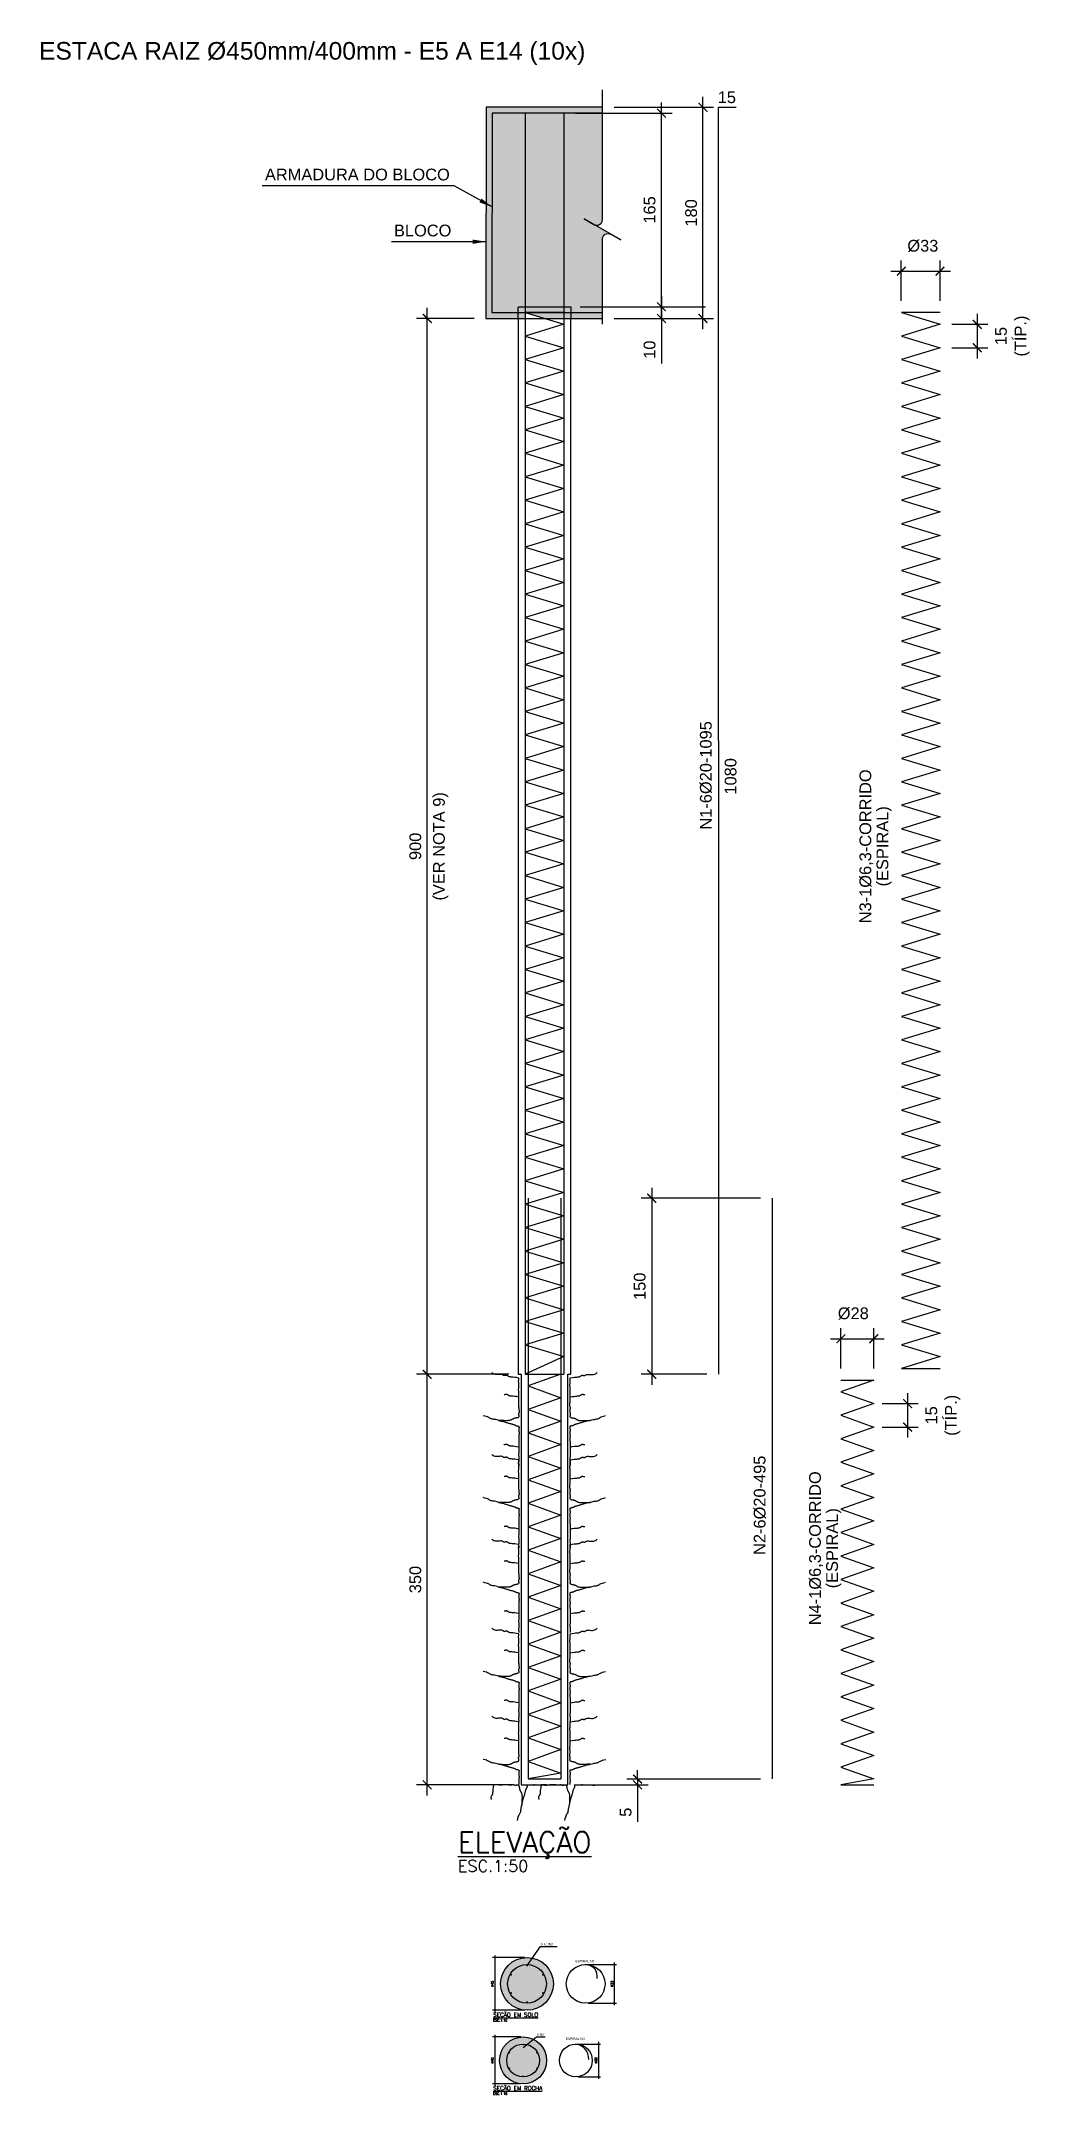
# Model space of a CAD drawing. Header units: millimetres. Extents: x 15323 to 23753, y 669 to 18176.
import ezdxf
from ezdxf.enums import TextEntityAlignment as Align

# ---------------------------------------------------------------- set-up
doc = ezdxf.new("R2010")
doc.units = ezdxf.units.MM
doc.linetypes.add('HIDDEN', pattern=[0.375, 0.25, -0.125])
for name, color, linetype in [('CIVIL-02', 2, 'Continuous'), ('CIVIL-02-PROJ', 2, 'HIDDEN'), ('CIVIL-1', 1, 'Continuous'), ('CIVIL-253', 253, 'Continuous'), ('CIVIL-254', 254, 'Continuous'), ('CIVIL-DIM', 1, 'Continuous'), ('CIVIL-FERRO-CORTE', 4, 'Continuous'), ('CIVIL-FERRO-VISTA', 5, 'Continuous'), ('CIVIL-TX2', 2, 'Continuous'), ('CIVIL-TX5', 5, 'Continuous'), ('ES_TEXTO', 2, 'Continuous'), ('FERRO_05', 5, 'Continuous'), ('FORMA_02', 2, 'Continuous')]:
    doc.layers.add(name, color=color, linetype=linetype)
doc.styles.add('140CL-1_10', font='romans.shx', dxfattribs={"height": 35})
doc.styles.add('140CL-1_50', font='romans.shx', dxfattribs={"height": 175})
doc.styles.add('80CL-1_10', font='romans.shx', dxfattribs={"height": 20})
doc.styles.add('80CL-1_25', font='romans.shx', dxfattribs={"height": 50})
doc.styles.add('80CL-1_50', font='romans.shx', dxfattribs={"height": 100})
doc.styles.add('ARIAL NORMAL', font='arial.ttf', dxfattribs={"height": 0.1})
doc.styles.add('ARIAL NORMAL 12.5', font='arial.ttf', dxfattribs={"height": 25})
doc.styles.add('ARIAL NORMAL 50', font='arial.ttf', dxfattribs={"height": 100})
doc.styles.add('ARIAL NORMAL 75', font='arial.ttf', dxfattribs={"height": 150})
doc.dimstyles.new('TICK-1_10', dxfattribs={"dimscale": 10, "dimtxt": 2, "dimasz": 1.5, "dimexe": 1.8, "dimexo": 2, "dimgap": 1, "dimtad": 1, "dimdec": 4, "dimlfac": 0.1, "dimtxsty": '80CL-1_10', "dimblk": 'ARCHTICK', "dimcen": -2, "dimdle": 1.8, "dimclrd": 1, "dimclre": 1, "dimclrt": 2, "dimadec": 4, "dimazin": 2, "dimtfac": 1, "dimtdec": 4, "dimtmove": 2, "dimatfit": 3, "dimfxl": 1, "dimlwd": -1, "dimarcsym": 0})
doc.dimstyles.new('TICK-1_25', dxfattribs={"dimscale": 25, "dimtxt": 50, "dimasz": 1.5, "dimexe": 1.8, "dimexo": 2, "dimgap": 1, "dimtad": 1, "dimdec": 1, "dimlfac": 0.1, "dimtxsty": '80CL-1_25', "dimblk": 'ARCHTICK', "dimcen": -2, "dimdle": 1.8, "dimclrd": 1, "dimclre": 1, "dimclrt": 2, "dimadec": 4, "dimazin": 2, "dimtfac": 1, "dimtdec": 1, "dimtmove": 2, "dimatfit": 3, "dimfxl": 1, "dimlwd": -1, "dimarcsym": 0})
doc.dimstyles.new('TICK-1_50', dxfattribs={"dimscale": 50, "dimtxt": 100, "dimasz": 1.5, "dimexe": 1.8, "dimexo": 2, "dimgap": 1, "dimtad": 1, "dimdec": 1, "dimlfac": 0.1, "dimtxsty": 'ARIAL NORMAL 50', "dimblk": 'ARCHTICK', "dimcen": -2, "dimdle": 1.8, "dimclrd": 1, "dimclre": 1, "dimclrt": 2, "dimadec": 1, "dimazin": 2, "dimtfac": 1, "dimtdec": 1, "dimtix": 1, "dimtmove": 2, "dimatfit": 3, "dimfxl": 1, "dimlwd": -1, "dimarcsym": 0})
doc.dimstyles.new('TICK-1_75', dxfattribs={"dimscale": 75, "dimtxt": 150, "dimasz": 1.5, "dimexe": 1.8, "dimexo": 2, "dimgap": 1, "dimtad": 1, "dimdec": 1, "dimlfac": 0.1, "dimtxsty": 'ARIAL NORMAL 75', "dimblk": 'ARCHTICK', "dimcen": -2, "dimdle": 1.8, "dimclrd": 1, "dimclre": 1, "dimclrt": 2, "dimadec": 1, "dimazin": 2, "dimtfac": 1, "dimtdec": 1, "dimtix": 1, "dimtmove": 2, "dimatfit": 3, "dimfxl": 1, "dimlwd": -1, "dimarcsym": 0})

msp = doc.modelspace()

# ---------------------------------------------------------------- texts
at = {"layer": 'CIVIL-TX2'}
for s, height, style, p in [('15', 100, 'ARIAL NORMAL 50', (21091.93304, 17647.73905)), ('ARMADURA DO BLOCO', 100, 'ARIAL NORMAL 50', (17231.91145, 16988.98686)), ('BLOCO', 100, 'ARIAL NORMAL 50', (18331.91145, 16511.61273)), ('ESC.1:50', 100, '80CL-1_50', (18876.7498, 2570.43943)), ('6 N1/N2', 20, 'ARIAL NORMAL 12.5', (19584.71551, 1944.19104)), ('ESPIRAL N3', 20, 'ARIAL NORMAL 12.5', (19878.37819, 1799.39154)), ('ESC.1:10', 20, '80CL-1_10', (19177.80926, 1294.68099)), ('6 N2', 20, 'ARIAL NORMAL 12.5', (19551.27458, 1175.38869)), ('ESPIRAL N4', 20, 'ARIAL NORMAL 12.5', (19796.02448, 1137.54454)), ('ESC.1:10', 20, '80CL-1_10', (19177.80926, 669.18099))]:
    msp.add_text(s, height=height, dxfattribs=dict(at, style=style)).set_placement(p)
at = {"layer": 'CIVIL-TX2', "style": 'ARIAL NORMAL 50'}
for s, p in [('N1-6%%C20-1095', (21040.17802, 11454.94466)), ('1080', (21250.97219, 11753.39139)), ('N2-6%%C20-495', (21498.88307, 5272.16231))]:
    msp.add_text(s, height=100, rotation=90, dxfattribs=at).set_placement(p)
for s, p in [('N3-1%%C6,3-CORRIDO', (22350.29891, 11312.37141)), ('N4-1%%C6,3-CORRIDO', (21921.05363, 5329.03808))]:
    msp.add_text(s, height=100, rotation=90, dxfattribs=at).set_placement(p, align=Align.MIDDLE_CENTER)
at = {"layer": 'CIVIL-TX2', "color": 2, "style": 'ARIAL NORMAL 50'}
for p in [(22495.62752, 11312.37141), (22066.38225, 5329.03808)]:
    msp.add_text('(ESPIRAL)', height=100, rotation=90, dxfattribs=at).set_placement(p, align=Align.MIDDLE_CENTER)
at = {"layer": 'CIVIL-TX5'}
for s, height, style, p in [('%%UELEVAÇÃO', 175, '140CL-1_50', (18876.7498, 2735.43943)), ('%%USEÇÃO EM SOLO', 35, '140CL-1_10', (19177.80926, 1334.68099)), ('%%USEÇÃO EM ROCHA', 35, '140CL-1_10', (19177.80926, 709.18099))]:
    msp.add_text(s, height=height, dxfattribs=dict(at, style=style)).set_placement(p)
at = {"layer": 'ES_TEXTO', "insert": (17634.77423, 18070.78225), "char_height": 100, "attachment_point": 5, "rotation": 0.001407779, "style": 'ARIAL NORMAL'}
msp.add_mtext('\\pxql;{\\H1.5x;ESTACA RAIZ %%C450mm/400mm - E5 A E14 (10x)}', dxfattribs=at)

# ---------------------------------------------------------------- blocks, each defined once
blk = doc.blocks.new('_ArchTick')
at = {"color": 0, "linetype": 'ByBlock', "const_width": 0.15}
blk.add_lwpolyline([(-0.5, -0.5), (0.5, 0.5)], dxfattribs=at)
blk = doc.blocks.new('*D28')
at = {"layer": 'CIVIL-DIM', "color": 1, "lineweight": -2, "transparency": 16777216}
for p, q in [((19446, 1841), (19173, 1841)), ((19446, 1391), (19173, 1391))]:
    blk.add_line(p, q, dxfattribs=at)
at = {"layer": 'CIVIL-DIM', "color": 1, "transparency": 16777216}
blk.add_line((19191, 1859), (19191, 1373), dxfattribs=at)
at = {"layer": 'Defpoints', "color": 0, "transparency": 16777216}
for p in [(19466, 1841), (19191, 1391), (19466, 1391)]:
    blk.add_point(p, dxfattribs=at)
at = {"layer": 'CIVIL-DIM', "color": 1, "transparency": 16777216, "xscale": 15, "yscale": 15, "zscale": 15}
for p, rotation in [((19191, 1841), 90), ((19191, 1391), 270)]:
    blk.add_blockref('_ArchTick', p, dxfattribs=dict(at, rotation=rotation))
at = {"layer": 'CIVIL-DIM', "color": 2, "transparency": 16777216, "insert": (19171, 1616), "char_height": 20, "attachment_point": 5, "rotation": 90, "style": '80CL-1_10'}
blk.add_mtext('%%C45', dxfattribs=at)
blk = doc.blocks.new('*D29')
at = {"layer": 'CIVIL-DIM', "color": 1, "lineweight": -2, "transparency": 16777216}
for p, q in [((19988, 1781), (20228, 1781)), ((19986, 1451), (20228, 1451))]:
    blk.add_line(p, q, dxfattribs=at)
at = {"layer": 'CIVIL-DIM', "color": 1, "transparency": 16777216}
blk.add_line((20210, 1799), (20210, 1433), dxfattribs=at)
at = {"layer": 'Defpoints', "color": 0, "transparency": 16777216}
for p in [(19968, 1781), (19966, 1451), (20210, 1451)]:
    blk.add_point(p, dxfattribs=at)
at = {"layer": 'CIVIL-DIM', "color": 1, "transparency": 16777216, "xscale": 15, "yscale": 15, "zscale": 15}
for p, rotation in [((20210, 1781), 90), ((20210, 1451), 270)]:
    blk.add_blockref('_ArchTick', p, dxfattribs=dict(at, rotation=rotation))
at = {"layer": 'CIVIL-DIM', "color": 2, "transparency": 16777216, "insert": (20190, 1616), "char_height": 20, "attachment_point": 5, "rotation": 90, "style": '80CL-1_10'}
blk.add_mtext('%%C33', dxfattribs=at)
blk = doc.blocks.new('*U25')
at = {"layer": 'CIVIL-FERRO-CORTE', "const_width": 8.53}
blk.add_lwpolyline([(-4, 0, 1), (4, 0, 1)], format="xyb", close=True, dxfattribs=at)
blk = doc.blocks.new('*U24')
at = {"layer": 'CIVIL-DIM', "color": 0, "linetype": 'ByBlock', "lineweight": -2, "transparency": 16777216}
for p, rotation in [((910124, -387203), 59.99999999999999), ((910395, -387203), 300.0000000000001), ((910124, -387359), 120), ((910260, -387437), 180), ((910395, -387359), 239.9999999999999)]:
    blk.add_blockref('*U25', p, dxfattribs=dict(at, rotation=rotation))
blk.add_blockref('*U25', (910260, -387124), dxfattribs=at)
blk = doc.blocks.new('*D30')
at = {"layer": 'CIVIL-DIM', "color": 1, "lineweight": -2, "transparency": 16777216}
for p, q in [((19412, 1163), (19173, 1163)), ((19412, 763), (19173, 763))]:
    blk.add_line(p, q, dxfattribs=at)
at = {"layer": 'CIVIL-DIM', "color": 1, "transparency": 16777216}
blk.add_line((19191, 1181), (19191, 745), dxfattribs=at)
at = {"layer": 'Defpoints', "color": 0, "transparency": 16777216}
for p in [(19432, 1163), (19191, 763), (19432, 763)]:
    blk.add_point(p, dxfattribs=at)
at = {"layer": 'CIVIL-DIM', "color": 1, "transparency": 16777216, "xscale": 15, "yscale": 15, "zscale": 15}
for p, rotation in [((19191, 1163), 90), ((19191, 763), 270)]:
    blk.add_blockref('_ArchTick', p, dxfattribs=dict(at, rotation=rotation))
at = {"layer": 'CIVIL-DIM', "color": 2, "transparency": 16777216, "insert": (19171, 963), "char_height": 20, "attachment_point": 5, "rotation": 90, "style": '80CL-1_10'}
blk.add_mtext('%%C40', dxfattribs=at)
blk = doc.blocks.new('*D31')
at = {"layer": 'CIVIL-DIM', "color": 1, "lineweight": -2, "transparency": 16777216}
for p, q in [((19902, 1103), (20092, 1103)), ((19902, 823), (20092, 823))]:
    blk.add_line(p, q, dxfattribs=at)
at = {"layer": 'CIVIL-DIM', "color": 1, "transparency": 16777216}
blk.add_line((20074, 1121), (20074, 805), dxfattribs=at)
at = {"layer": 'Defpoints', "color": 0, "transparency": 16777216}
for p in [(19882, 1103), (19882, 823), (20074, 823)]:
    blk.add_point(p, dxfattribs=at)
at = {"layer": 'CIVIL-DIM', "color": 1, "transparency": 16777216, "xscale": 15, "yscale": 15, "zscale": 15}
for p, rotation in [((20074, 1103), 90), ((20074, 823), 270)]:
    blk.add_blockref('_ArchTick', p, dxfattribs=dict(at, rotation=rotation))
at = {"layer": 'CIVIL-DIM', "color": 2, "transparency": 16777216, "insert": (20054, 963), "char_height": 20, "attachment_point": 5, "rotation": 90, "style": '80CL-1_10'}
blk.add_mtext('%%C28', dxfattribs=at)
blk = doc.blocks.new('*D32')
at = {"layer": 'CIVIL-DIM', "color": 1, "lineweight": -2, "transparency": 16777216}
for p, q in [((19880, 17562), (20702, 17562)), ((19920, 15912), (20702, 15912))]:
    blk.add_line(p, q, dxfattribs=at)
at = {"layer": 'CIVIL-DIM', "color": 1, "transparency": 16777216}
blk.add_line((20612, 15822), (20612, 17652), dxfattribs=at)
at = {"layer": 'Defpoints', "color": 0, "transparency": 16777216}
for p in [(19780, 17562), (20612, 17562), (19820, 15912)]:
    blk.add_point(p, dxfattribs=at)
at = {"layer": 'CIVIL-DIM', "color": 1, "transparency": 16777216, "xscale": 75, "yscale": 75, "zscale": 75}
for p, rotation in [((20612, 17562), 90), ((20612, 15912), 270)]:
    blk.add_blockref('_ArchTick', p, dxfattribs=dict(at, rotation=rotation))
at = {"layer": 'CIVIL-DIM', "color": 2, "transparency": 16777216, "insert": (20511, 16737), "char_height": 100, "attachment_point": 5, "rotation": 90, "style": 'ARIAL NORMAL 50'}
blk.add_mtext('165', dxfattribs=at)
blk = doc.blocks.new('*D33')
at = {"layer": 'CIVIL-DIM', "color": 1, "transparency": 16777216}
for p, q in [((20612, 16002), (20612, 15812)), ((20612, 15812), (20612, 15429))]:
    blk.add_line(p, q, dxfattribs=at)
at = {"layer": 'CIVIL-DIM', "color": 1, "lineweight": -2, "transparency": 16777216}
for p, q in [((20209, 15912), (20702, 15912)), ((20209, 15812), (20702, 15812))]:
    blk.add_line(p, q, dxfattribs=at)
at = {"layer": 'Defpoints', "color": 0, "transparency": 16777216}
for p in [(20109, 15912), (20109, 15812), (20612, 15812)]:
    blk.add_point(p, dxfattribs=at)
at = {"layer": 'CIVIL-DIM', "color": 1, "transparency": 16777216, "xscale": 75, "yscale": 75, "zscale": 75}
for p, rotation in [((20612, 15912), 90), ((20612, 15812), 270)]:
    blk.add_blockref('_ArchTick', p, dxfattribs=dict(at, rotation=rotation))
at = {"layer": 'CIVIL-DIM', "color": 2, "transparency": 16777216, "insert": (20511, 15546), "char_height": 100, "attachment_point": 5, "rotation": 90, "style": 'ARIAL NORMAL 50'}
blk.add_mtext('10', dxfattribs=at)
blk = doc.blocks.new('*D34')
at = {"layer": 'CIVIL-DIM', "color": 1, "lineweight": -2, "transparency": 16777216}
for p, q in [((21457, 3362), (20318, 3362)), ((19867, 3312), (20498, 3312))]:
    blk.add_line(p, q, dxfattribs=at)
at = {"layer": 'CIVIL-DIM', "color": 1, "transparency": 16777216}
for p, q in [((20408, 3362), (20408, 3437)), ((20408, 3362), (20408, 3312)), ((20408, 3312), (20408, 2996))]:
    blk.add_line(p, q, dxfattribs=at)
at = {"layer": 'Defpoints', "color": 0, "transparency": 16777216}
for p in [(20408, 3362), (21557, 3362), (19767, 3312)]:
    blk.add_point(p, dxfattribs=at)
at = {"layer": 'CIVIL-DIM', "color": 1, "transparency": 16777216, "xscale": 75, "yscale": 75, "zscale": 75}
for p, rotation in [((20408, 3362), 270), ((20408, 3312), 90)]:
    blk.add_blockref('_ArchTick', p, dxfattribs=dict(at, rotation=rotation))
at = {"layer": 'CIVIL-DIM', "color": 2, "transparency": 16777216, "insert": (20307, 3079), "char_height": 100, "attachment_point": 5, "rotation": 90, "style": 'ARIAL NORMAL 50'}
blk.add_mtext('5', dxfattribs=at)
blk = doc.blocks.new('Rocha_2')
at = {"layer": 'CIVIL-253'}
for points in [[(0, 0), (-0.007, -0.039), (-0.012, -0.07), (-0.015, -0.095), (-0.016, -0.114), (-0.017, -0.128), (-0.018, -0.14), (-0.018, -0.149), (-0.02, -0.156), (-0.022, -0.163), (-0.025, -0.17), (-0.029, -0.176), (-0.033, -0.182), (-0.037, -0.188), (-0.041, -0.194), (-0.044, -0.2), (-0.046, -0.206), (-0.046, -0.211), (-0.046, -0.217), (-0.045, -0.222), (-0.043, -0.227), (-0.042, -0.233), (-0.041, -0.238), (-0.04, -0.243), (-0.041, -0.249), (-0.042, -0.25)], [(0.257, 0), (0.251, 0), (0.245, 0), (0.24, 0.001), (0.234, 0.001), (0.227, 0.002), (0.221, 0.002), (0.214, 0.002), (0.206, 0.002), (0.198, 0.002), (0.19, 0.002), (0.181, 0.001), (0.172, 0), (0.161, -0.001), (0.15, -0.001), (0.139, -0.002), (0.126, -0.002), (0.113, -0.002), (0.1, -0.002), (0.086, -0.001), (0.072, -0.001), (0.058, 0), (0.044, 0), (0.032, 0), (0.02, 0), (0.009, 0), (0, 0)], [(0.257, 0), (0.273, 0), (0.288, 0.001), (0.3, 0.002), (0.31, 0.003), (0.318, 0.004), (0.325, 0.005), (0.332, 0.005), (0.337, 0.005), (0.342, 0.004), (0.347, 0.003), (0.351, 0.001), (0.355, 0), (0.359, -0.002), (0.363, -0.003), (0.368, -0.005), (0.372, -0.005), (0.377, -0.005), (0.382, -0.004), (0.387, -0.003), (0.392, -0.001), (0.397, 0), (0.402, 0.001), (0.406, 0.002), (0.411, 0.002), (0.415, 0.001), (0.417, 0)], [(0.417, 0), (0.425, -0.006), (0.428, -0.01), (0.43, -0.014), (0.432, -0.019), (0.434, -0.025), (0.436, -0.031), (0.437, -0.038), (0.438, -0.045), (0.439, -0.052), (0.44, -0.059), (0.442, -0.067), (0.443, -0.074), (0.446, -0.081), (0.448, -0.087), (0.451, -0.094), (0.454, -0.1), (0.458, -0.105), (0.461, -0.111), (0.465, -0.117), (0.468, -0.123), (0.471, -0.13), (0.474, -0.136), (0.477, -0.143), (0.479, -0.151), (0.481, -0.16), (0.482, -0.171), (0.483, -0.183), (0.483, -0.184)], [(0.581, 0), (0.584, 0.002), (0.588, 0.004), (0.593, 0.004), (0.6, 0.004), (0.607, 0.003), (0.614, 0.002), (0.622, 0.001), (0.63, 0), (0.638, -0.001), (0.646, -0.001), (0.654, -0.001), (0.661, 0), (0.668, 0.001), (0.675, 0.003), (0.682, 0.004), (0.688, 0.004), (0.693, 0.005), (0.698, 0.005), (0.703, 0.004), (0.708, 0.004), (0.714, 0.003), (0.721, 0.002), (0.73, 0.001), (0.742, 0), (0.757, 0)], [(0.757, 0), (0.762, 0), (0.768, 0), (0.774, 0.001), (0.78, 0.001), (0.786, 0.002), (0.793, 0.002), (0.8, 0.002), (0.807, 0.002), (0.815, 0.002), (0.823, 0.002), (0.832, 0.001), (0.842, 0), (0.852, -0.001), (0.863, -0.001), (0.875, -0.002), (0.887, -0.002), (0.9, -0.002), (0.914, -0.002), (0.928, -0.001), (0.942, -0.001), (0.956, 0), (0.969, 0), (0.982, 0), (0.994, 0), (1, 0)], [(0.479, -0.342), (0.471, -0.37), (0.466, -0.394), (0.462, -0.414), (0.459, -0.431), (0.457, -0.445), (0.456, -0.457), (0.453, -0.468), (0.45, -0.477), (0.446, -0.486), (0.44, -0.495), (0.434, -0.505), (0.427, -0.517), (0.42, -0.533), (0.412, -0.552), (0.405, -0.577), (0.399, -0.607)], [(0.483, -0.184), (0.484, -0.197), (0.484, -0.213), (0.484, -0.231), (0.483, -0.25), (0.482, -0.27), (0.481, -0.29), (0.48, -0.308), (0.48, -0.323), (0.479, -0.335), (0.479, -0.342), (0.48, -0.344), (0.481, -0.342), (0.482, -0.335), (0.484, -0.325), (0.487, -0.313), (0.49, -0.299), (0.493, -0.284), (0.496, -0.27), (0.5, -0.256), (0.504, -0.242), (0.508, -0.229), (0.512, -0.217), (0.516, -0.204), (0.522, -0.188)], [(0.522, -0.188), (0.524, -0.18), (0.528, -0.169), (0.531, -0.157), (0.534, -0.145), (0.537, -0.133), (0.539, -0.122), (0.542, -0.112), (0.545, -0.101), (0.547, -0.092), (0.55, -0.084), (0.553, -0.076), (0.556, -0.069), (0.559, -0.064), (0.562, -0.058), (0.565, -0.053), (0.568, -0.048), (0.57, -0.043), (0.572, -0.037), (0.573, -0.032), (0.574, -0.026), (0.575, -0.02), (0.575, -0.014), (0.576, -0.009), (0.578, -0.004), (0.58, -0.001)]]:
    blk.add_lwpolyline(points, dxfattribs=at)
blk = doc.blocks.new('ROCHA_3')
at = {"layer": 'CIVIL-253'}
for points in [[(0.5, 0), (0.494, 0), (0.489, 0), (0.483, 0.001), (0.477, 0.001), (0.471, 0.002), (0.464, 0.002), (0.457, 0.002), (0.45, 0.002), (0.442, 0.002), (0.433, 0.002), (0.424, 0.001), (0.415, 0), (0.405, -0.001), (0.394, -0.001), (0.382, -0.002), (0.37, -0.002), (0.357, -0.002), (0.343, -0.002), (0.329, -0.001), (0.315, -0.001), (0.301, 0), (0.288, 0), (0.275, 0), (0.263, 0), (0.252, 0), (0.242, 0), (0.233, -0.001), (0.225, -0.002), (0.217, -0.002), (0.209, -0.003), (0.201, -0.003), (0.193, -0.003), (0.184, -0.003), (0.175, -0.002), (0.166, -0.001), (0.157, 0), (0.148, 0), (0.139, 0.001), (0.13, 0.002), (0.121, 0.002), (0.112, 0.002), (0.104, 0.001), (0.096, 0), (0.088, 0), (0.08, -0.001), (0.073, -0.002), (0.066, -0.003), (0.058, -0.003), (0.051, -0.003), (0.044, -0.003), (0.036, -0.002), (0.029, -0.002), (0.022, -0.001), (0.014, -0.001), (0.007, 0), (0, 0)], [(0.5, 0), (0.517, 0), (0.531, 0.001), (0.543, 0.002), (0.553, 0.003), (0.562, 0.004), (0.569, 0.005), (0.575, 0.005), (0.58, 0.005), (0.585, 0.004), (0.59, 0.003), (0.594, 0.001), (0.598, 0), (0.603, -0.002), (0.607, -0.003), (0.611, -0.005), (0.615, -0.005), (0.62, -0.005), (0.625, -0.004), (0.63, -0.003), (0.635, -0.001), (0.64, 0), (0.645, 0.001), (0.65, 0.002), (0.654, 0.002), (0.658, 0.001), (0.66, 0)], [(0.66, 0), (0.668, -0.006), (0.671, -0.01), (0.673, -0.014), (0.676, -0.019), (0.677, -0.025), (0.679, -0.031), (0.68, -0.038), (0.681, -0.045), (0.682, -0.052), (0.684, -0.059), (0.685, -0.067), (0.687, -0.074), (0.689, -0.081), (0.691, -0.087), (0.694, -0.094), (0.698, -0.1), (0.701, -0.105), (0.705, -0.111), (0.708, -0.117), (0.711, -0.123), (0.715, -0.13), (0.717, -0.136), (0.72, -0.143), (0.722, -0.151), (0.724, -0.16), (0.725, -0.171), (0.726, -0.183), (0.726, -0.184)], [(0.824, 0), (0.827, 0.002), (0.831, 0.004), (0.837, 0.004), (0.843, 0.004), (0.85, 0.003), (0.857, 0.002), (0.865, 0.001), (0.873, 0), (0.881, -0.001), (0.889, -0.001), (0.897, -0.001), (0.904, 0), (0.912, 0.001), (0.919, 0.003), (0.925, 0.004), (0.931, 0.004), (0.936, 0.005), (0.941, 0.005), (0.946, 0.004), (0.951, 0.004), (0.957, 0.003), (0.964, 0.002), (0.974, 0.001), (0.985, 0), (1, 0)], [(1, 0), (1.006, 0), (1.011, 0), (1.017, 0.001), (1.023, 0.001), (1.029, 0.002), (1.036, 0.002), (1.043, 0.002), (1.05, 0.002), (1.058, 0.002), (1.067, 0.002), (1.076, 0.001), (1.085, 0), (1.095, -0.001), (1.106, -0.001), (1.118, -0.002), (1.13, -0.002), (1.143, -0.002), (1.157, -0.002), (1.171, -0.001), (1.185, -0.001), (1.199, 0), (1.212, 0), (1.225, 0), (1.237, 0), (1.248, 0), (1.258, 0), (1.267, -0.001), (1.275, -0.002), (1.283, -0.002), (1.291, -0.003), (1.299, -0.003), (1.307, -0.003), (1.316, -0.003), (1.325, -0.002), (1.334, -0.001), (1.343, 0), (1.352, 0), (1.361, 0.001), (1.37, 0.002), (1.379, 0.002), (1.388, 0.002), (1.396, 0.001), (1.404, 0), (1.412, 0), (1.42, -0.001), (1.427, -0.002), (1.434, -0.003), (1.442, -0.003), (1.449, -0.003), (1.456, -0.003), (1.464, -0.002), (1.471, -0.002), (1.478, -0.001), (1.486, -0.001), (1.493, 0), (1.5, 0)], [(0, 0), (-0.007, -0.039), (-0.012, -0.07), (-0.015, -0.095), (-0.016, -0.114), (-0.017, -0.128), (-0.018, -0.14), (-0.018, -0.149), (-0.02, -0.156), (-0.022, -0.163), (-0.026, -0.17), (-0.029, -0.176), (-0.034, -0.182), (-0.038, -0.188), (-0.041, -0.194), (-0.044, -0.2), (-0.046, -0.206), (-0.047, -0.211), (-0.046, -0.217), (-0.045, -0.222), (-0.043, -0.227), (-0.042, -0.233), (-0.041, -0.238), (-0.041, -0.243), (-0.041, -0.249), (-0.043, -0.254), (-0.046, -0.259), (-0.05, -0.265), (-0.054, -0.272), (-0.057, -0.28), (-0.06, -0.289), (-0.062, -0.301), (-0.062, -0.314), (-0.061, -0.329), (-0.06, -0.346), (-0.058, -0.364), (-0.058, -0.384), (-0.061, -0.403), (-0.067, -0.423), (-0.078, -0.443), (-0.095, -0.462)], [(0.324, 0), (0.317, -0.039), (0.313, -0.07), (0.31, -0.095), (0.308, -0.114), (0.307, -0.128), (0.307, -0.14), (0.306, -0.149), (0.305, -0.156), (0.302, -0.163), (0.299, -0.17), (0.295, -0.176), (0.291, -0.182), (0.287, -0.188), (0.283, -0.194), (0.28, -0.2), (0.279, -0.206), (0.278, -0.211), (0.278, -0.217), (0.28, -0.222), (0.281, -0.227), (0.282, -0.233), (0.284, -0.238), (0.284, -0.243), (0.283, -0.249), (0.283, -0.25)], [(0.723, -0.342), (0.715, -0.37), (0.709, -0.394), (0.705, -0.414), (0.703, -0.431), (0.701, -0.445), (0.699, -0.457), (0.697, -0.468), (0.694, -0.477), (0.689, -0.486), (0.684, -0.495), (0.677, -0.505), (0.67, -0.517), (0.663, -0.533), (0.656, -0.552), (0.649, -0.577), (0.642, -0.607)], [(0.726, -0.184), (0.727, -0.197), (0.727, -0.213), (0.727, -0.231), (0.726, -0.25), (0.725, -0.27), (0.725, -0.29), (0.724, -0.308), (0.723, -0.323), (0.723, -0.335), (0.723, -0.342), (0.723, -0.344), (0.724, -0.342), (0.726, -0.335), (0.728, -0.325), (0.73, -0.313), (0.733, -0.299), (0.736, -0.284), (0.739, -0.27), (0.743, -0.256), (0.747, -0.242), (0.751, -0.229), (0.755, -0.217), (0.759, -0.204), (0.765, -0.188)], [(0.765, -0.188), (0.767, -0.18), (0.771, -0.169), (0.774, -0.157), (0.777, -0.145), (0.78, -0.133), (0.783, -0.122), (0.785, -0.112), (0.788, -0.101), (0.791, -0.092), (0.794, -0.084), (0.797, -0.076), (0.8, -0.069), (0.803, -0.064), (0.806, -0.058), (0.809, -0.053), (0.811, -0.048), (0.813, -0.043), (0.815, -0.037), (0.816, -0.032), (0.817, -0.026), (0.818, -0.02), (0.819, -0.014), (0.82, -0.009), (0.821, -0.004), (0.824, -0.001)], [(1.177, 0), (1.17, -0.039), (1.165, -0.07), (1.162, -0.095), (1.161, -0.114), (1.16, -0.128), (1.159, -0.14), (1.159, -0.149), (1.157, -0.156), (1.155, -0.163), (1.151, -0.17), (1.147, -0.176), (1.143, -0.182), (1.139, -0.188), (1.136, -0.194), (1.133, -0.2), (1.131, -0.206), (1.13, -0.211), (1.131, -0.217), (1.132, -0.222), (1.133, -0.227), (1.135, -0.233), (1.136, -0.238), (1.136, -0.243), (1.136, -0.249), (1.135, -0.25)]]:
    blk.add_lwpolyline(points, dxfattribs=at)
blk = doc.blocks.new('*D35')
at = {"layer": 'CIVIL-DIM', "color": 1, "lineweight": -2, "transparency": 16777216}
for p, q in [((19015, 15812), (18525, 15812)), ((19310, 6812), (18525, 6812))]:
    blk.add_line(p, q, dxfattribs=at)
at = {"layer": 'CIVIL-DIM', "color": 1, "transparency": 16777216}
blk.add_line((18615, 6722), (18615, 15902), dxfattribs=at)
at = {"layer": 'Defpoints', "color": 0, "transparency": 16777216}
for p in [(18615, 15812), (19115, 15812), (19410, 6812)]:
    blk.add_point(p, dxfattribs=at)
at = {"layer": 'CIVIL-DIM', "color": 1, "transparency": 16777216, "xscale": 75, "yscale": 75, "zscale": 75}
for p, rotation in [((18615, 15812), 90), ((18615, 6812), 270)]:
    blk.add_blockref('_ArchTick', p, dxfattribs=dict(at, rotation=rotation))
at = {"layer": 'CIVIL-DIM', "color": 2, "transparency": 16777216, "char_height": 100, "attachment_point": 5, "rotation": 90, "style": 'ARIAL NORMAL 50'}
for s, insert in [('(VER NOTA 9)', (18730, 11312)), ('900', (18514, 11312))]:
    blk.add_mtext(s, dxfattribs=dict(at, insert=insert))
blk = doc.blocks.new('*D36')
at = {"layer": 'CIVIL-DIM', "color": 1, "transparency": 16777216}
blk.add_line((18615, 3222), (18615, 6902), dxfattribs=at)
at = {"layer": 'CIVIL-DIM', "color": 1, "lineweight": -2, "transparency": 16777216}
for p, q in [((19310, 6812), (18525, 6812)), ((19337, 3312), (18525, 3312))]:
    blk.add_line(p, q, dxfattribs=at)
at = {"layer": 'Defpoints', "color": 0, "transparency": 16777216}
for p in [(18615, 6812), (19410, 6812), (19437, 3312)]:
    blk.add_point(p, dxfattribs=at)
at = {"layer": 'CIVIL-DIM', "color": 1, "transparency": 16777216, "xscale": 75, "yscale": 75, "zscale": 75}
for p, rotation in [((18615, 6812), 90), ((18615, 3312), 270)]:
    blk.add_blockref('_ArchTick', p, dxfattribs=dict(at, rotation=rotation))
at = {"layer": 'CIVIL-DIM', "color": 2, "transparency": 16777216, "insert": (18514, 5062), "char_height": 100, "attachment_point": 5, "rotation": 90, "style": 'ARIAL NORMAL 50'}
blk.add_mtext('350', dxfattribs=at)
blk = doc.blocks.new('*D37')
at = {"layer": 'CIVIL-DIM', "color": 1, "lineweight": -2, "transparency": 16777216}
for p, q in [((23087, 15762), (23394, 15762)), ((23087, 15562), (23394, 15562))]:
    blk.add_line(p, q, dxfattribs=at)
at = {"layer": 'CIVIL-DIM', "color": 1, "transparency": 16777216}
blk.add_line((23304, 15852), (23304, 15472), dxfattribs=at)
at = {"layer": 'Defpoints', "color": 0, "transparency": 16777216}
for p in [(22987, 15762), (22987, 15562), (23304, 15562)]:
    blk.add_point(p, dxfattribs=at)
at = {"layer": 'CIVIL-DIM', "color": 1, "transparency": 16777216, "xscale": 75, "yscale": 75, "zscale": 75}
for p, rotation in [((23304, 15762), 90), ((23304, 15562), 270)]:
    blk.add_blockref('_ArchTick', p, dxfattribs=dict(at, rotation=rotation))
at = {"layer": 'CIVIL-DIM', "color": 2, "transparency": 16777216, "insert": (23604, 15662), "char_height": 100, "attachment_point": 5, "rotation": 90, "style": 'ARIAL NORMAL 50'}
blk.add_mtext('15\\P(TÍP.)', dxfattribs=at)
blk = doc.blocks.new('*D38')
at = {"layer": 'CIVIL-DIM', "color": 1, "lineweight": -2, "transparency": 16777216}
for p, q in [((22657, 15962), (22657, 16305)), ((22987, 15962), (22987, 16305))]:
    blk.add_line(p, q, dxfattribs=at)
at = {"layer": 'CIVIL-DIM', "color": 1, "transparency": 16777216}
blk.add_line((22567, 16215), (23077, 16215), dxfattribs=at)
at = {"layer": 'Defpoints', "color": 0, "transparency": 16777216}
for p in [(22987, 16215), (22657, 15862), (22987, 15862)]:
    blk.add_point(p, dxfattribs=at)
at = {"layer": 'CIVIL-DIM', "color": 1, "transparency": 16777216, "xscale": 75, "yscale": 75, "zscale": 75, "rotation": 180}
blk.add_blockref('_ArchTick', (22657, 16215), dxfattribs=at)
at = {"layer": 'CIVIL-DIM', "color": 1, "transparency": 16777216, "xscale": 75, "yscale": 75, "zscale": 75}
blk.add_blockref('_ArchTick', (22987, 16215), dxfattribs=at)
at = {"layer": 'CIVIL-DIM', "color": 2, "transparency": 16777216, "insert": (22821, 16430), "char_height": 100, "attachment_point": 5, "style": 'ARIAL NORMAL 50'}
blk.add_mtext(' %%C33', dxfattribs=at)
blk = doc.blocks.new('*D39')
at = {"layer": 'CIVIL-DIM', "color": 1, "lineweight": -2, "transparency": 16777216}
for p, q in [((22494, 6562), (22801, 6562)), ((22494, 6362), (22801, 6362))]:
    blk.add_line(p, q, dxfattribs=at)
at = {"layer": 'CIVIL-DIM', "color": 1, "transparency": 16777216}
blk.add_line((22711, 6652), (22711, 6272), dxfattribs=at)
at = {"layer": 'Defpoints', "color": 0, "transparency": 16777216}
for p in [(22394, 6562), (22394, 6362), (22711, 6362)]:
    blk.add_point(p, dxfattribs=at)
at = {"layer": 'CIVIL-DIM', "color": 1, "transparency": 16777216, "xscale": 75, "yscale": 75, "zscale": 75}
for p, rotation in [((22711, 6562), 90), ((22711, 6362), 270)]:
    blk.add_blockref('_ArchTick', p, dxfattribs=dict(at, rotation=rotation))
at = {"layer": 'CIVIL-DIM', "color": 2, "transparency": 16777216, "insert": (23011, 6462), "char_height": 100, "attachment_point": 5, "rotation": 90, "style": 'ARIAL NORMAL 50'}
blk.add_mtext('15\\P(TÍP.)', dxfattribs=at)
blk = doc.blocks.new('*D40')
at = {"layer": 'CIVIL-DIM', "color": 1, "lineweight": -2, "transparency": 16777216}
for p, q in [((22142, 6862), (22142, 7205)), ((22422, 6862), (22422, 7205))]:
    blk.add_line(p, q, dxfattribs=at)
at = {"layer": 'CIVIL-DIM', "color": 1, "transparency": 16777216}
blk.add_line((22052, 7115), (22512, 7115), dxfattribs=at)
at = {"layer": 'Defpoints', "color": 0, "transparency": 16777216}
for p in [(22422, 7115), (22142, 6762), (22422, 6762)]:
    blk.add_point(p, dxfattribs=at)
at = {"layer": 'CIVIL-DIM', "color": 1, "transparency": 16777216, "xscale": 75, "yscale": 75, "zscale": 75, "rotation": 180}
blk.add_blockref('_ArchTick', (22142, 7115), dxfattribs=at)
at = {"layer": 'CIVIL-DIM', "color": 1, "transparency": 16777216, "xscale": 75, "yscale": 75, "zscale": 75}
blk.add_blockref('_ArchTick', (22422, 7115), dxfattribs=at)
at = {"layer": 'CIVIL-DIM', "color": 2, "transparency": 16777216, "insert": (22228, 7330), "char_height": 100, "attachment_point": 5, "style": 'ARIAL NORMAL 50'}
blk.add_mtext(' %%C28', dxfattribs=at)
blk = doc.blocks.new('*D41')
at = {"layer": 'CIVIL-DIM', "color": 1, "transparency": 16777216}
blk.add_line((20966, 15722), (20966, 17702), dxfattribs=at)
at = {"layer": 'CIVIL-DIM', "color": 1, "lineweight": -2, "transparency": 16777216}
for p, q in [((20209, 17612), (21056, 17612)), ((20209, 15812), (21056, 15812))]:
    blk.add_line(p, q, dxfattribs=at)
at = {"layer": 'Defpoints', "color": 0, "transparency": 16777216}
for p in [(20109, 17612), (20966, 17612), (20109, 15812)]:
    blk.add_point(p, dxfattribs=at)
at = {"layer": 'CIVIL-DIM', "color": 1, "transparency": 16777216, "xscale": 75, "yscale": 75, "zscale": 75}
for p, rotation in [((20966, 17612), 90), ((20966, 15812), 270)]:
    blk.add_blockref('_ArchTick', p, dxfattribs=dict(at, rotation=rotation))
at = {"layer": 'CIVIL-DIM', "color": 2, "transparency": 16777216, "insert": (20865, 16712), "char_height": 100, "attachment_point": 5, "rotation": 90, "style": 'ARIAL NORMAL 50'}
blk.add_mtext('180', dxfattribs=at)
blk = doc.blocks.new('*D42')
at = {"layer": 'CIVIL-DIM', "color": 1, "lineweight": -2, "transparency": 16777216}
for p, q in [((21457, 8312), (20439, 8312)), ((21000, 6812), (20439, 6812))]:
    blk.add_line(p, q, dxfattribs=at)
at = {"layer": 'CIVIL-DIM', "color": 1, "transparency": 16777216}
blk.add_line((20529, 8402), (20529, 6722), dxfattribs=at)
at = {"layer": 'Defpoints', "color": 0, "transparency": 16777216}
for p in [(21557, 8312), (20529, 6812), (21100, 6812)]:
    blk.add_point(p, dxfattribs=at)
at = {"layer": 'CIVIL-DIM', "color": 1, "transparency": 16777216, "xscale": 75, "yscale": 75, "zscale": 75}
for p, rotation in [((20529, 8312), 90), ((20529, 6812), 270)]:
    blk.add_blockref('_ArchTick', p, dxfattribs=dict(at, rotation=rotation))
at = {"layer": 'CIVIL-DIM', "color": 2, "transparency": 16777216, "insert": (20427, 7562), "char_height": 100, "attachment_point": 5, "rotation": 90, "style": 'ARIAL NORMAL 50'}
blk.add_mtext('150', dxfattribs=at)
blk = doc.blocks.new('G$CFA953293')
at = {"layer": 'CIVIL-253'}
for points in [[(0, 0), (-19, 3), (-35, 6), (-47, 7), (-57, 8), (-64, 8), (-70, 9), (-74, 9), (-78, 10), (-81, 11), (-85, 13), (-88, 15), (-91, 17), (-94, 19), (-97, 21), (-100, 22), (-103, 23), (-106, 23), (-108, 23), (-111, 22), (-114, 22), (-116, 21), (-119, 20), (-122, 20), (-124, 21), (-127, 22), (-130, 23), (-133, 25), (-136, 27), (-140, 28), (-145, 30), (-150, 31), (-157, 31), (-164, 31), (-173, 30), (-182, 29), (-192, 29), (-202, 30), (-212, 33), (-222, 39), (-231, 47)], [(0, -412), (-2, -411), (-5, -410), (-7, -409), (-10, -409), (-13, -409), (-16, -408), (-19, -408), (-21, -407), (-24, -406), (-26, -404), (-29, -403), (-32, -401), (-35, -400), (-38, -398), (-42, -397), (-46, -395), (-51, -394), (-56, -393), (-61, -391), (-67, -390), (-73, -389), (-78, -387), (-84, -386), (-90, -384), (-94, -382), (-102, -380), (-108, -378), (-115, -376), (-121, -374), (-128, -372), (-135, -370), (-142, -368), (-150, -367), (-156, -365), (-163, -364), (-167, -363), (-171, -362), (-172, -362), (-171, -361), (-167, -361), (-162, -362), (-154, -362), (-145, -362), (-135, -363), (-125, -363), (-115, -364), (-106, -364), (-98, -364), (-92, -363), (-91, -363), (-85, -363), (-80, -362), (-76, -361), (-72, -360), (-68, -359), (-65, -357), (-62, -356), (-59, -354), (-56, -352), (-53, -351), (-50, -349), (-47, -347), (-44, -346), (-40, -345), (-37, -343), (-33, -343), (-30, -342), (-26, -341), (-22, -341), (-19, -340), (-15, -339), (-12, -339), (-9, -338), (-7, -337), (-5, -336), (-3, -334), (0, -330), (1, -329), (1, -327), (1, -325), (1, -322), (0, -320), (-1, -318), (-1, -315), (-2, -312), (-2, -310), (-2, -308), (-2, -306), (-2, -303), (-1, -301), (0, -299), (1, -297), (1, -295), (2, -293), (2, -290), (3, -288), (2, -284), (2, -281), (1, -277), (1, -272), (0, -266), (0, -258), (0, -250), (0, -247), (0, -244), (0, -242), (1, -239), (1, -235), (1, -232), (1, -229), (1, -225), (1, -221), (1, -217), (0, -212), (0, -207), (0, -202), (-1, -197), (-1, -191), (-1, -185), (-1, -178), (-1, -172), (-1, -165), (0, -158), (0, -151), (0, -144), (0, -137), (0, -132), (0, -126), (0, -121), (0, -117), (-1, -112), (-1, -108), (-1, -104), (-2, -101), (-2, -96), (-1, -92), (-1, -88), (-1, -83), (0, -79), (0, -74), (1, -69), (1, -65), (1, -60), (1, -56), (1, -52), (0, -48), (0, -44), (-1, -40), (-1, -37), (-1, -33), (-2, -29), (-2, -26), (-1, -22), (-1, -18), (-1, -15), (-1, -11), (0, -7), (0, -4), (0, 0), (0, 0)], [(0, -162), (-19, -159), (-35, -156), (-47, -155), (-57, -154), (-64, -154), (-70, -154), (-74, -153), (-78, -152), (-81, -151), (-85, -150), (-88, -148), (-91, -146), (-94, -144), (-97, -142), (-100, -140), (-103, -139), (-106, -139), (-108, -139), (-111, -140), (-114, -141), (-116, -141), (-119, -142), (-122, -142), (-124, -142), (-125, -142)], [(-171, -361), (-185, -357), (-197, -355), (-207, -353), (-215, -351), (-223, -350), (-229, -350), (-234, -348), (-239, -347), (-243, -345), (-247, -342), (-252, -339), (-259, -335), (-266, -332), (-276, -328), (-288, -324), (-304, -321)], [(0, -412), (1, -414), (2, -416), (2, -418), (2, -422), (1, -425), (1, -429), (0, -433), (0, -437), (-1, -441), (-1, -445), (0, -449), (0, -452), (1, -456), (1, -459), (2, -463), (2, -466), (2, -468), (2, -471), (2, -473), (2, -476), (1, -479), (1, -482), (1, -487), (0, -493), (0, -500), (0, -503), (0, -506), (0, -509), (1, -512), (1, -515), (1, -518), (1, -522), (1, -525), (1, -529), (1, -533)]]:
    blk.add_lwpolyline(points, dxfattribs=at)
blk = doc.blocks.new('*U26')
at = {"layer": 'CIVIL-FERRO-CORTE', "const_width": 6.11}
blk.add_lwpolyline([(3, 0, 1), (-3, 0, 1)], format="xyb", close=True, dxfattribs=at)
blk = doc.blocks.new('*U27')
at = {"color": 0, "linetype": 'ByBlock', "lineweight": -2, "transparency": 16777216}
for p, rotation in [((6803, 5507), 240), ((6918, 5574), 180), ((7033, 5507), 120), ((6803, 5374), 300.0000000000001), ((7033, 5374), 59.99999999999999)]:
    blk.add_blockref('*U26', p, dxfattribs=dict(at, rotation=rotation))
blk.add_blockref('*U26', (6918, 5307), dxfattribs=at)

# ---------------------------------------------------------------- dimensions: what is measured, and where the dimension line sits
at = {"layer": 'CIVIL-DIM'}
for base, p1, p2, picture, middle in [((20965.96231, 17612.37141), (20108.90614, 15812.37141), (20108.90613, 17612.37141), '*D41', (20864.90501, 16712.37141)), ((20611.93136, 17562.37141), (19819.89485, 15912.37141), (19779.89485, 17562.37141), '*D32', (20510.87406, 16737.37141)), ((18614.89485, 6812.37141), (19437.39485, 3312.37141), (19409.56052, 6812.37141), '*D36', (18513.80344, 5062.37141))]:
    dim = msp.add_linear_dim(base=base, p1=p1, p2=p2, angle=90, dimstyle='TICK-1_50', dxfattribs=at)
    dim.commit()
    dim.dimension.update_dxf_attribs({"geometry": picture, "text_midpoint": middle})
dim = msp.add_linear_dim(base=(22987.09287, 16215.2113), p1=(22657.09287, 15862.37141), p2=(22987.09287, 15862.37141), text=' %%C<>', dimstyle='TICK-1_50', dxfattribs=at)
dim.commit()
dim.dimension.update_dxf_attribs({"geometry": '*D38', "text_midpoint": (22820.82399, 16430.2113), "dimtype": 160})
for base, p1, p2, picture, middle in [((20611.93136, 15812.37141), (20108.90614, 15912.37141), (20108.90614, 15812.37141), '*D33', (20611.93136, 15545.62517)), ((20408.29242, 3362.37141), (19767.39485, 3312.37141), (21557.41839, 3362.37141), '*D34', (20408.29242, 3079.21998))]:
    dim = msp.add_linear_dim(base=base, p1=p1, p2=p2, angle=90, dimstyle='TICK-1_50', override={"dimtmove": 0}, dxfattribs=at)
    dim.commit()
    dim.dimension.update_dxf_attribs({"geometry": picture, "text_midpoint": middle, "dimtype": 160})
for base, p1, p2, text, dimstyle, override, picture, middle in [((18614.89485, 15812.37141), (19409.89485, 6812.37141), (19114.89485, 15812.37141), '<>\\X(VER NOTA 9)', 'TICK-1_50', {"dimtxsty": 'ARIAL NORMAL 50'}, '*D35', (18614.89485, 11312.37141)), ((20209.98081, 1450.72649), (19968.24692, 1780.91901), (19965.89828, 1450.72649), '%%C<>', 'TICK-1_10', {"dimdec": 0}, '*D29', (20189.98081, 1615.82275))]:
    dim = msp.add_linear_dim(base=base, p1=p1, p2=p2, angle=90, text=text, dimstyle=dimstyle, override=override, dxfattribs=at)
    dim.commit()
    dim.dimension.update_dxf_attribs({"geometry": picture, "text_midpoint": middle})
for base, p1, p2, picture, middle in [((23304.18738, 15562.37141), (22987.09287, 15762.37141), (22987.09287, 15562.37141), '*D37', (23604.18738, 15662.37141)), ((22711.45154, 6362.37141), (22394.35704, 6562.37141), (22394.35704, 6362.37141), '*D39', (23011.45154, 6462.37141))]:
    dim = msp.add_linear_dim(base=base, p1=p1, p2=p2, angle=90, text='15\\P(TÍP.)', dimstyle='TICK-1_50', dxfattribs=at)
    dim.commit()
    dim.dimension.update_dxf_attribs({"geometry": picture, "text_midpoint": middle, "dimtype": 160})
dim = msp.add_linear_dim(base=(20528.50104, 6812.37141), p1=(21557.41839, 8312.37141), p2=(21100.4293, 6812.37141), angle=90, dimstyle='TICK-1_50', override={"dimtxsty": 'ARIAL NORMAL 50'}, dxfattribs=at)
dim.commit()
dim.dimension.update_dxf_attribs({"geometry": '*D42', "text_midpoint": (20427.44374, 7562.37141)})
dim = msp.add_linear_dim(base=(22421.85704, 7115.2113), p1=(22141.85704, 6762.37141), p2=(22421.85704, 6762.37141), text=' %%C<>', dimstyle='TICK-1_50', override={"dimdec": 2, "dimtxsty": 'ARIAL NORMAL 50'}, dxfattribs=at)
dim.commit()
dim.dimension.update_dxf_attribs({"geometry": '*D40', "text_midpoint": (22228.08815, 7330.2113), "dimtype": 160})
for base, p1, p2, picture, middle in [((19191.49332, 1390.72649), (19465.89828, 1840.72649), (19465.89828, 1390.72649), '*D28', (19171.49332, 1615.72649)), ((19191.49332, 763.22649), (19432.45735, 1163.22649), (19432.45735, 763.22649), '*D30', (19171.49332, 963.22649)), ((20074.03988, 823.22649), (19882.45735, 1103.22649), (19882.45735, 823.22649), '*D31', (20054.03988, 963.22649))]:
    dim = msp.add_linear_dim(base=base, p1=p1, p2=p2, angle=90, text='%%C<>', dimstyle='TICK-1_10', dxfattribs=at)
    dim.commit()
    dim.dimension.update_dxf_attribs({"geometry": picture, "text_midpoint": middle})

# ---------------------------------------------------------------- hatches: boundary and pattern name
at = {"layer": 'CIVIL-254'}
h = msp.add_hatch(color=256, dxfattribs=at)
h.dxf.hatch_style = 1
h.paths.add_polyline_path([(20108.90612, 17562.37141), (19779.89485, 17562.37141), (19779.89485, 15912.37141), (19839.89485, 15912.37141), (19839.89485, 15862.37141), (20108.90613, 15862.37141), (20108.90607, 16487.22983, -0.5773502881), (20181.65222, 16529.22985), (20036.15997, 16613.22985, 0.5773502699), (20108.90607, 16655.22983)])
h.paths.add_polyline_path([(20108.90613, 15862.37141), (19839.89485, 15862.37141), (19839.89485, 15812.37141), (20108.90613, 15812.37141)])
h.paths.add_polyline_path([(19839.89485, 15912.37141), (19779.89485, 15912.37141), (19779.89485, 15862.37141), (19839.89485, 15862.37141)], flags=17)
h.paths.add_polyline_path([(19839.89485, 15862.37141), (19779.89485, 15862.37141), (19779.89485, 15812.37141), (19839.89485, 15812.37141)], flags=17)
h.paths.add_polyline_path([(19779.89485, 15862.37141), (19449.89485, 15862.37141), (19614.89485, 15812.37141), (19779.89485, 15812.37141)], flags=17)
h.paths.add_polyline_path([(19779.89485, 15912.37141), (19449.89485, 15912.37141), (19449.89485, 15862.37141), (19779.89485, 15862.37141)], flags=17)
h.paths.add_polyline_path([(19449.89485, 15912.37141), (19389.89485, 15912.37141), (19389.89485, 15862.37141), (19449.89485, 15862.37141)], flags=16)
h.paths.add_polyline_path([(19449.89485, 15862.37141), (19389.89485, 15862.37141), (19389.89485, 15812.37141), (19449.89485, 15812.37141)], flags=17)
h.paths.add_polyline_path([(19449.89485, 15862.37141), (19449.89485, 15812.37141), (19614.89485, 15812.37141)], flags=0)
h.paths.add_polyline_path([(19389.89485, 15862.37141), (19164.99476, 15862.37141), (19167.78952, 17562.37141), (20108.90612, 17562.37141), (20108.90613, 17612.37141), (19117.88924, 17612.37141), (19114.89485, 15812.37141), (19389.89485, 15812.37141)])
h.paths.add_polyline_path([(19449.89485, 17562.37141), (19167.78952, 17562.37141), (19164.99476, 15862.37141), (19389.89485, 15862.37141), (19389.89485, 15912.37141), (19449.89485, 15912.37141)], flags=17)
h.paths.add_polyline_path([(19779.89485, 17562.37141), (19449.89485, 17562.37141), (19449.89485, 15912.37141), (19779.89485, 15912.37141)], flags=17)
h = msp.add_hatch(color=256, dxfattribs=at)
h.dxf.hatch_style = 1
h.paths.add_polyline_path([(19690.89828, 1615.72649, 1), (19240.89828, 1615.72649, 1)])
h = msp.add_hatch(color=256, dxfattribs=at)
h.dxf.hatch_style = 1
edge = h.paths.add_edge_path()
edge.add_arc((19432.45735, 963.22649), 200, 0, 360)

# ---------------------------------------------------------------- linework, layer by layer
msp.add_line((19414.89485, 3312.37141), (19814.89485, 3312.37141))
at = {"layer": 'CIVIL-02'}
for points in [[(20111.90046, 17612.37141), (19117.88924, 17612.37141), (19114.89485, 15812.37141), (20108.90614, 15812.37141)], [(19389.89485, 15812.37141), (19389.89485, 6812.37141), (19414.89485, 6812.37141), (19414.89485, 3312.37141), (19814.89485, 3312.37141), (19814.89485, 6812.37141), (19839.89485, 6812.37141), (19839.89485, 15812.37141)]]:
    msp.add_lwpolyline(points, dxfattribs=at)
at = {"layer": 'CIVIL-02-PROJ', "ltscale": 5}
msp.add_lwpolyline([(19389.89485, 15812.37141), (19389.89485, 15912.37141), (19839.89485, 15912.37141), (19839.89485, 15812.37141)], dxfattribs=at)
at = {"layer": 'CIVIL-1'}
msp.add_lwpolyline([(20108.90614, 15762.15524), (20108.90607, 16487.22984, -0.5773502692), (20181.65223, 16529.22984), (20264.79072, 16481.22984), (19953.02155, 16661.22984), (20036.15998, 16613.22984, 0.5773502692), (20108.90607, 16655.22984), (20108.90614, 17759.90406)], format="xyb", dxfattribs=at)
at = {"layer": 'CIVIL-DIM'}
msp.add_line((20701.93136, 15912.37141), (20988.59848, 15912.37141), dxfattribs=at)
at = {"layer": 'CIVIL-FERRO-VISTA'}
for p, q in [((19449.89485, 17562.37141), (19449.89485, 6812.37141)), ((19779.89485, 17562.37141), (19779.89485, 6812.37141)), ((19474.89485, 8312.37141), (19474.89485, 3362.37141)), ((19754.89485, 8312.37141), (19754.89485, 3362.37141))]:
    msp.add_line(p, q, dxfattribs=at)
for points in [[(20108.90612, 17562.37141), (19167.78952, 17562.37141), (19164.99476, 15862.37141), (20108.90614, 15862.37141)], [(21100.4293, 6812.37141), (21098.71334, 17612.37141), (21248.71334, 17612.37141)], [(21557.41839, 3362.37141), (21557.41839, 8312.37141)]]:
    msp.add_lwpolyline(points, dxfattribs=at)
at = {"layer": 'CIVIL-FERRO-VISTA', "color": 3}
for points in [[(19779.89485, 15862.37141), (19449.89485, 15862.37141), (19779.89485, 15762.37141), (19449.89485, 15662.37141), (19779.89485, 15562.37141), (19449.89485, 15462.37141), (19779.89485, 15362.37141), (19449.89485, 15262.37141), (19779.89485, 15162.37141), (19449.89485, 15062.37141), (19779.89485, 14962.37141), (19449.89485, 14862.37141), (19779.89485, 14762.37141), (19449.89485, 14662.37141), (19779.89485, 14562.37141), (19449.89485, 14462.37141), (19779.89485, 14362.37141), (19449.89485, 14262.37141), (19779.89485, 14162.37141), (19449.89485, 14062.37141), (19779.89485, 13962.37141), (19449.89485, 13862.37141), (19779.89485, 13762.37141), (19449.89485, 13662.37141), (19779.89485, 13562.37141), (19449.89485, 13462.37141), (19779.89485, 13362.37141), (19449.89485, 13262.37141), (19779.89485, 13162.37141), (19449.89485, 13062.37141), (19779.89485, 12962.37141), (19449.89485, 12862.37141), (19779.89485, 12762.37141), (19449.89485, 12662.37141), (19779.89485, 12562.37141), (19449.89485, 12462.37141), (19779.89485, 12362.37141), (19449.89485, 12262.37141), (19779.89485, 12162.37141), (19449.89485, 12062.37141), (19779.89485, 11962.37141), (19449.89485, 11862.37141), (19779.89485, 11762.37141), (19449.89485, 11662.37141), (19779.89485, 11562.37141), (19449.89485, 11462.37141), (19779.89485, 11362.37141), (19449.89485, 11262.37141), (19779.89485, 11162.37141), (19449.89485, 11062.37141), (19779.89485, 10962.37141), (19449.89485, 10862.37141), (19779.89485, 10762.37141), (19449.89485, 10662.37141), (19779.89485, 10562.37141), (19449.89485, 10462.37141), (19779.89485, 10362.37141), (19449.89485, 10262.37141), (19779.89485, 10162.37141), (19449.89485, 10062.37141), (19779.89485, 9962.37141), (19449.89485, 9862.37141), (19779.89485, 9762.37141), (19449.89485, 9662.37141), (19779.89485, 9562.37141), (19449.89485, 9462.37141), (19779.89485, 9362.37141), (19449.89485, 9262.37141), (19779.89485, 9162.37141), (19449.89485, 9062.37141), (19779.89485, 8962.37141), (19449.89485, 8862.37141), (19779.89485, 8762.37141), (19449.89485, 8662.37141), (19779.89485, 8562.37141), (19449.89485, 8462.37141), (19779.89485, 8362.37141), (19449.89485, 8262.37141), (19779.89485, 8162.37141), (19449.89485, 8062.37141), (19779.89485, 7962.37141), (19449.89485, 7862.37141), (19779.89485, 7762.37141), (19449.89485, 7662.37141), (19779.89485, 7562.37141), (19449.89485, 7462.37141), (19779.89485, 7362.37141), (19449.89485, 7262.37141), (19779.89485, 7162.37141), (19449.89485, 7062.37141), (19779.89485, 6962.37141), (19449.89485, 6812.37141), (19779.89485, 6812.37141)], [(22987.09287, 15862.37141), (22657.09287, 15862.37141), (22987.09287, 15762.37141), (22657.09287, 15662.37141), (22987.09287, 15562.37141), (22657.09287, 15462.37141), (22987.09287, 15362.37141), (22657.09287, 15262.37141), (22987.09287, 15162.37141), (22657.09287, 15062.37141), (22987.09287, 14962.37141), (22657.09287, 14862.37141), (22987.09287, 14762.37141), (22657.09287, 14662.37141), (22987.09287, 14562.37141), (22657.09287, 14462.37141), (22987.09287, 14362.37141), (22657.09287, 14262.37141), (22987.09287, 14162.37141), (22657.09287, 14062.37141), (22987.09287, 13962.37141), (22657.09287, 13862.37141), (22987.09287, 13762.37141), (22657.09287, 13662.37141), (22987.09287, 13562.37141), (22657.09287, 13462.37141), (22987.09287, 13362.37141), (22657.09287, 13262.37141), (22987.09287, 13162.37141), (22657.09287, 13062.37141), (22987.09287, 12962.37141), (22657.09287, 12862.37141), (22987.09287, 12762.37141), (22657.09287, 12662.37141), (22987.09287, 12562.37141), (22657.09287, 12462.37141), (22987.09287, 12362.37141), (22657.09287, 12262.37141), (22987.09287, 12162.37141), (22657.09287, 12062.37141), (22987.09287, 11962.37141), (22657.09287, 11862.37141), (22987.09287, 11762.37141), (22657.09287, 11662.37141), (22987.09287, 11562.37141), (22657.09287, 11462.37141), (22987.09287, 11362.37141), (22657.09287, 11262.37141), (22987.09287, 11162.37141), (22657.09287, 11062.37141), (22987.09287, 10962.37141), (22657.09287, 10862.37141), (22987.09287, 10762.37141), (22657.09287, 10662.37141), (22987.09287, 10562.37141), (22657.09287, 10462.37141), (22987.09287, 10362.37141), (22657.09287, 10262.37141), (22987.09287, 10162.37141), (22657.09287, 10062.37141), (22987.09287, 9962.37141), (22657.09287, 9862.37141), (22987.09287, 9762.37141), (22657.09287, 9662.37141), (22987.09287, 9562.37141), (22657.09287, 9462.37141), (22987.09287, 9362.37141), (22657.09287, 9262.37141), (22987.09287, 9162.37141), (22657.09287, 9062.37141), (22987.09287, 8962.37141), (22657.09287, 8862.37141), (22987.09287, 8762.37141), (22657.09287, 8662.37141), (22987.09287, 8562.37141), (22657.09287, 8462.37141), (22987.09287, 8362.37141), (22657.09287, 8262.37141), (22987.09287, 8162.37141), (22657.09287, 8062.37141), (22987.09287, 7962.37141), (22657.09287, 7862.37141), (22987.09287, 7762.37141), (22657.09287, 7662.37141), (22987.09287, 7562.37141), (22657.09287, 7462.37141), (22987.09287, 7362.37141), (22657.09287, 7262.37141), (22987.09287, 7162.37141), (22657.09287, 7062.37141), (22987.09287, 6962.37141), (22657.09287, 6862.37141), (22987.09287, 6862.37141)], [(19474.89485, 6812.37141), (19754.89485, 6812.37141), (19474.89485, 6712.37141), (19754.89485, 6612.37141), (19474.89485, 6512.37141), (19754.89485, 6412.37141), (19474.89485, 6312.37141), (19754.89485, 6212.37141), (19474.89485, 6112.37141), (19754.89485, 6012.37141), (19474.89485, 5912.37141), (19754.89485, 5812.37141), (19474.89485, 5712.37141), (19754.89485, 5612.37141), (19474.89485, 5512.37141), (19754.89485, 5412.37141), (19474.89485, 5312.37141), (19754.89485, 5212.37141), (19474.89485, 5112.37141), (19754.89485, 5012.37141), (19474.89485, 4912.37141), (19754.89485, 4812.37141), (19474.89485, 4712.37141), (19754.89485, 4612.37141), (19474.89485, 4512.37141), (19754.89485, 4412.37141), (19474.89485, 4312.37141), (19754.89485, 4212.37141), (19474.89485, 4112.37141), (19754.89485, 4012.37141), (19474.89485, 3912.37141), (19754.89485, 3812.37141), (19474.89485, 3712.37141), (19754.89485, 3612.37141), (19474.89485, 3512.37141), (19754.89485, 3412.37141), (19474.89485, 3362.37141), (19754.89485, 3362.37141)], [(22141.85704, 6762.37141), (22421.85704, 6762.37141), (22141.85704, 6662.37141), (22421.85704, 6562.37141), (22141.85704, 6462.37141), (22421.85704, 6362.37141), (22141.85704, 6262.37141), (22421.85704, 6162.37141), (22141.85704, 6062.37141), (22421.85704, 5962.37141), (22141.85704, 5862.37141), (22421.85704, 5762.37141), (22141.85704, 5662.37141), (22421.85704, 5562.37141), (22141.85704, 5462.37141), (22421.85704, 5362.37141), (22141.85704, 5262.37141), (22421.85704, 5162.37141), (22141.85704, 5062.37141), (22421.85704, 4962.37141), (22141.85704, 4862.37141), (22421.85704, 4762.37141), (22141.85704, 4662.37141), (22421.85704, 4562.37141), (22141.85704, 4462.37141), (22421.85704, 4362.37141), (22141.85704, 4262.37141), (22421.85704, 4162.37141), (22141.85704, 4062.37141), (22421.85704, 3962.37141), (22141.85704, 3862.37141), (22421.85704, 3762.37141), (22141.85704, 3662.37141), (22421.85704, 3562.37141), (22141.85704, 3462.37141), (22421.85704, 3362.37141), (22141.85704, 3312.37141), (22421.85704, 3312.37141)]]:
    msp.add_lwpolyline(points, dxfattribs=at)
at = {"layer": 'FERRO_05'}
for centre, radius in [((19465.89828, 1615.72649), 165), ((19965.89828, 1615.72649), 165), ((19432.45735, 963.22649), 140), ((19882.45735, 963.22649), 140), ((19882.45735, 963.22649), 140)]:
    msp.add_circle(centre, radius, dxfattribs=at)
for centre, radius, start, end in [((19964.305, 1679.92036), 100.81872, 348.864720784, 89.094490049), ((19865.48477, 977.26977), 126.70831, 357.659919693, 83.631201782)]:
    msp.add_arc(centre, radius, start, end, dxfattribs=at)
at = {"layer": 'FORMA_02'}
for centre, radius in [((19465.89828, 1615.72649), 225), ((19432.45735, 963.22649), 200)]:
    msp.add_circle(centre, radius, dxfattribs=at)

# ---------------------------------------------------------------- block references
for name, p in [('G$CFA953293', (19395.77292, 3849.52229)), ('*U27', (12514.55195, -4477.27913))]:
    msp.add_blockref(name, p)
at = {"xscale": -1}
msp.add_blockref('G$CFA953293', (19832.57273, 3849.52229), dxfattribs=at)
at = {"layer": 'CIVIL-253', "yscale": 500, "zscale": 500}
for p, xscale, rotation in [((19396.22961, 6779.86425), 500, 270), ((19832.57273, 6780.38404), -500, 89.99999999999993), ((19395.77292, 6081.64213), 500, 270), ((19832.57273, 6081.64213), -500, 89.99999999999993), ((19395.77292, 5360.04004), 500, 270), ((19832.57273, 5360.04004), -500, 89.99999999999993), ((19395.77292, 4599.52229), 500, 270), ((19832.57273, 4599.52229), -500, 89.99999999999993)]:
    msp.add_blockref('ROCHA_3', p, dxfattribs=dict(at, xscale=xscale, rotation=rotation))
at = {"layer": 'CIVIL-253', "xscale": 500, "yscale": 500, "zscale": 500}
for p in [(19181.28863, 3311.68321), (19586.70436, 3311.68321)]:
    msp.add_blockref('Rocha_2', p, dxfattribs=at)
at = {"layer": 'CIVIL-DIM'}
msp.add_blockref('*U24', (-890793.91762, 388896.3947), dxfattribs=at)

msp.set_redraw_order([(e.dxf.handle, doc.entitydb.next_handle()) for e in msp.query("TEXT MTEXT ATTDEF DIMENSION ARC_DIMENSION")])  # texts and dimensions are drawn at this point

# ---------------------------------------------------------------- leaders
for points in [[(19167.78952, 16762.37141), (18845.68199, 16943.63114), (17209.43718, 16943.63114)], [(19114.89485, 16466.25701), (18645.68199, 16466.25701), (18309.43718, 16466.25701)]]:
    msp.add_leader(points, dimstyle='TICK-1_75', dxfattribs=at)
for points in [[(19465.89828, 1772.02312), (19581.03619, 1934.27087), (19722.89953, 1934.27087)], [(19432.45735, 1074.34559), (19547.59526, 1165.46852), (19621.95018, 1165.46852)]]:
    msp.add_leader(points, dimstyle='TICK-1_25', override={"dimasz": 1.25, "dimgap": 1, "dimtad": 0}, dxfattribs=at)

doc.saveas('drawing.dxf')
